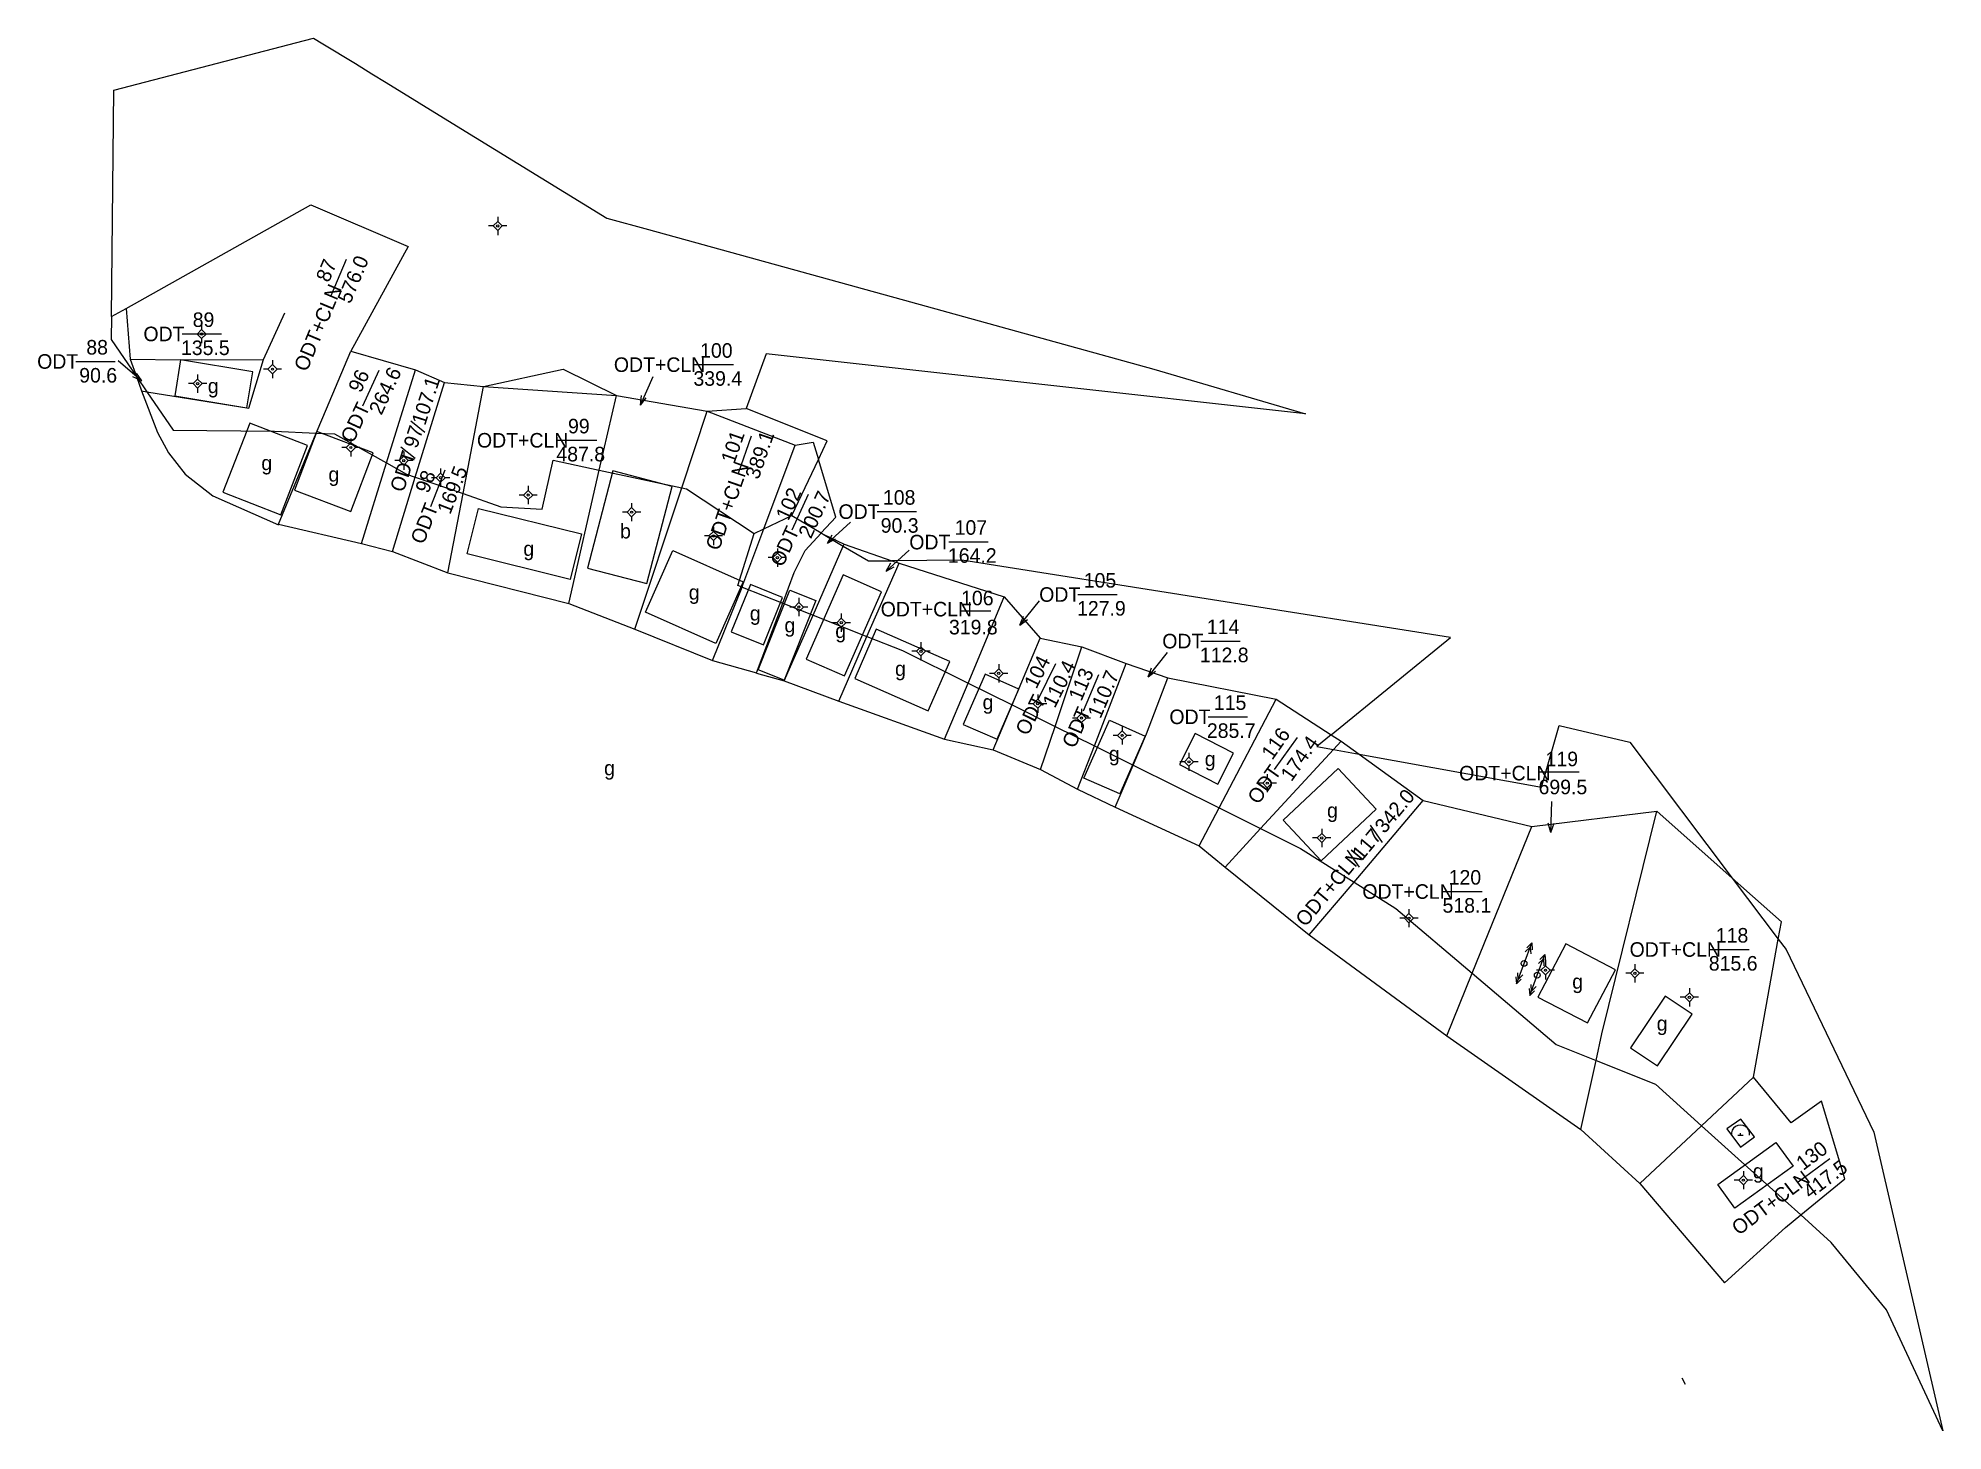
# Model space of a CAD drawing. Extents: x 551084 to 554510, y 1838080 to 1840221.
# Drawn here: x 551725.9 to 551987.6, y 1838080.1 to 1838271.5 of the extents above; entities that cross this region are included whole.
import ezdxf

# ---------------------------------------------------------------- set-up
doc = ezdxf.new("R2010")
doc.units = 0
for name, color, linetype in [('Level 10', 7, 'Continuous'), ('Level 11', 7, 'Continuous'), ('Level 12', 7, 'Continuous'), ('Level 13', 7, 'Continuous'), ('Level 14', 7, 'Continuous'), ('Level 16', 7, 'Continuous'), ('Level 18', 7, 'Continuous'), ('Level 19', 7, 'Continuous'), ('Level 2', 7, 'Continuous'), ('Level 23', 7, 'Continuous'), ('Level 24', 7, 'Continuous'), ('Level 31', 7, 'Continuous'), ('Level 4', 7, 'Continuous'), ('Level 40', 7, 'Continuous'), ('Level 61', 7, 'Continuous')]:
    doc.layers.add(name, color=color, linetype=linetype)

msp = doc.modelspace()

# ---------------------------------------------------------------- texts
at = {"layer": 'Level 12'}
msp.add_text('g', height=2, dxfattribs=at).set_placement((551803.63, 1838170.18))
at = {"layer": 'Level 13'}
for s, height, rotation, p in [('87', 1.99998, 67.227469, (551765.8, 1838237.78)), ('96', 1.99998, 65.201906, (551770.2, 1838222.61)), ('97', 1.99998, 71.934375, (551777.92, 1838214.98)), ('101', 1.99998, 70.750558, (551821.51, 1838212.87)), ('98', 1.99998, 68.66165, (551779.47, 1838208.8)), ('102', 1.99002, 65.300242, (551828.94, 1838205.05)), ('104', 1.99998, 63.591656, (551863.03, 1838181.95)), ('113', 1.99998, 66.975697, (551869.2, 1838180.25)), ('116', 1.99998, 54.812714, (551895.43, 1838172.17)), ('117', 1.99998, 50.260428, (551907.75, 1838158.34)), ('130', 1.99002, 36.931544, (551968.38, 1838115.81))]:
    msp.add_text(s, height=height, rotation=rotation, dxfattribs=at).set_placement(p)
for s, p in [('89', (551747.1, 1838231.78)), ('88', (551732.48, 1838227.99)), ('100', (551816.82, 1838227.55)), ('99', (551798.67, 1838217.16)), ('108', (551841.94, 1838207.36)), ('107', (551851.79, 1838203.23)), ('106', (551852.68, 1838193.54)), ('105', (551869.53, 1838195.97)), ('114', (551886.45, 1838189.58)), ('115', (551887.41, 1838179.17)), ('119', (551932.99, 1838171.43)), ('120', (551919.67, 1838155.16)), ('118', (551956.38, 1838147.2))]:
    msp.add_text(s, height=1.99998, dxfattribs=at).set_placement(p)
at = {"layer": 'Level 16'}
for s, p in [('g', (551749.18, 1838222.68)), ('g', (551756.53, 1838212.1)), ('g', (551765.75, 1838210.53)), ('b', (551805.82, 1838202.72)), ('g', (551792.53, 1838200.32)), ('g', (551815.26, 1838194.32)), ('g', (551823.65, 1838191.44)), ('g', (551828.41, 1838189.82)), ('g', (551835.39, 1838189.03)), ('g', (551843.6, 1838183.83)), ('g', (551855.63, 1838179.23)), ('g', (551872.98, 1838172.14)), ('g', (551886.16, 1838171.44)), ('g', (551902.96, 1838164.36)), ('g', (551936.65, 1838140.85)), ('g', (551948.26, 1838135.09)), ('g', (551961.47, 1838114.8))]:
    msp.add_text(s, height=2, dxfattribs=at).set_placement(p)
at = {"layer": 'Level 2'}
for s, height, rotation, p in [('ODT+CLN', 1.99998, 67.227469, (551762.78, 1838225.52)), ('ODT', 1.99998, 65.201906, (551769.15, 1838215.68)), ('ODT', 1.99998, 71.934375, (551776.06, 1838208.96)), ('ODT+CLN', 1.99998, 70.750558, (551819.41, 1838200.94)), ('ODT', 1.99998, 68.66165, (551778.83, 1838201.8)), ('ODT', 1.99002, 65.300242, (551828.17, 1838198.68)), ('ODT', 1.99998, 63.591656, (551861.84, 1838175.51)), ('ODT', 1.99998, 66.975697, (551868.32, 1838173.78)), ('ODT', 1.99998, 54.812714, (551893.52, 1838166.06)), ('ODT+CLN', 1.99998, 50.260428, (551899.99, 1838149.25)), ('ODT+CLN', 1.99002, 36.931544, (551959.52, 1838106.9))]:
    msp.add_text(s, height=height, rotation=rotation, dxfattribs=at).set_placement(p)
for s, p in [('ODT', (551740.33, 1838229.82)), ('ODT', (551725.73, 1838226.04)), ('ODT+CLN', (551804.97, 1838225.6)), ('ODT+CLN', (551786.16, 1838215.21)), ('ODT', (551835.83, 1838205.41)), ('ODT', (551845.56, 1838201.22)), ('ODT', (551863.41, 1838194.02)), ('ODT+CLN', (551841.63, 1838192.01)), ('ODT', (551880.32, 1838187.62)), ('ODT', (551881.3, 1838177.22)), ('ODT+CLN', (551921.11, 1838169.48)), ('ODT+CLN', (551907.81, 1838153.21)), ('ODT+CLN', (551944.53, 1838145.25))]:
    msp.add_text(s, height=1.99998, dxfattribs=at).set_placement(p)
at = {"layer": 'Level 4'}
for s, height, rotation, p in [('576.0', 1.99998, 67.227469, (551768.75, 1838234.85)), ('264.6', 1.99998, 65.201906, (551773.04, 1838219.56)), ('107.1', 1.99998, 71.934375, (551779.03, 1838218.15)), ('389.1', 1.99998, 70.750558, (551824.84, 1838210.72)), ('169.5', 1.99998, 68.66165, (551782.48, 1838205.92)), ('200.7', 1.99002, 65.300242, (551832.04, 1838202.57)), ('110.4', 1.99998, 63.591656, (551865.56, 1838179.31)), ('110.7', 1.99998, 66.975697, (551871.83, 1838177.86)), ('174.4', 1.99998, 54.812714, (551898.07, 1838169.21)), ('342.0', 1.99998, 50.260428, (551910.87, 1838162.07)), ('417.5', 1.99002, 36.931544, (551969.34, 1838111.91))]:
    msp.add_text(s, height=height, rotation=rotation, dxfattribs=at).set_placement(p)
for s, p in [('135.5', (551745.49, 1838227.92)), ('90.6', (551731.51, 1838224.14)), ('339.4', (551815.9, 1838223.7)), ('487.8', (551797.07, 1838213.31)), ('90.3', (551841.63, 1838203.51)), ('164.2', (551850.87, 1838199.38)), ('127.9', (551868.61, 1838192.12)), ('319.8', (551851.01, 1838189.54)), ('112.8', (551885.49, 1838185.72)), ('285.7', (551886.45, 1838175.32)), ('699.5', (551932.02, 1838167.58)), ('518.1', (551918.83, 1838151.31)), ('815.6', (551955.42, 1838143.35))]:
    msp.add_text(s, height=1.99998, dxfattribs=at).set_placement(p)

# ---------------------------------------------------------------- blocks, each defined once
blk = doc.blocks.new('CDCT1')
at = {"layer": 'Level 4'}
for p, q in [((-30, 0), (0, 0)), ((0, 0), (30, 0))]:
    blk.add_line(p, q, dxfattribs=at)
for points in [[(-21.3, 4), (-30, 0), (-21.4, -4)], [(-15.3, 4), (-24, 0), (-15.4, -4)], [(15.4, 4), (24, 0), (15.3, -4)], [(21.4, 4), (30, 0), (21.3, -3.9)]]:
    blk.add_lwpolyline(points, dxfattribs=at)
blk.add_circle((0, 0), 4, dxfattribs=at)
blk = doc.blocks.new('K30')
at = {"layer": 'Level 24'}
for p, q in [((-0.01, -0.01), (-0.01, 0.29)), ((-0.38, -0.01), (0.38, -0.01))]:
    blk.add_line(p, q, dxfattribs=at)
blk.add_arc((0, 0.14), 1.26, 353.5206, 186.4794, dxfattribs=at)

# ---------------------------------------------------------------- linework, layer by layer
at = {"layer": 'Level 10'}
for p, q in [((551756.81, 1838227.29), (551759.78, 1838233.73)), ((551773.7257, 1838213.096), (551777.72, 1838225.91)), ((551740.06, 1838223), (551740.7998, 1838222.8817)), ((551777.6763, 1838211.1535), (551781.68, 1838224.15)), ((551784.2501, 1838208.8838), (551787.06, 1838223.6)), ((551787.06, 1838223.6), (551805.31, 1838222.38)), ((551802.9622, 1838212.1249), (551805.31, 1838222.38)), ((551814.3022, 1838209.6803), (551817.79, 1838220.2)), ((551817.79, 1838220.2), (551829.88, 1838215.56)), ((551758.9029, 1838204.6893), (551764.0808, 1838217.1927)), ((551825.5776, 1838204.0448), (551829.88, 1838215.56)), ((551770.27, 1838202.01), (551773.7257, 1838213.096)), ((551798.76, 1838193.77), (551802.9622, 1838212.1249)), ((551774.53, 1838200.94), (551777.6763, 1838211.1535)), ((551782.17, 1838197.99), (551784.2501, 1838208.8838)), ((551807.87, 1838190.28), (551814.3022, 1838209.6803)), ((551758.87, 1838204.61), (551758.9029, 1838204.6893)), ((551833.43, 1838203.45), (551833.4504, 1838203.4723)), ((551833.43, 1838203.45), (551833.7471, 1838203.2969)), ((551832.3312, 1838192.1908), (551836.4921, 1838201.6742)), ((551833.7471, 1838203.2969), (551836.6, 1838201.92)), ((551836.4921, 1838201.6742), (551836.6, 1838201.92)), ((551836.6, 1838201.92), (551843.184, 1838199.6527)), ((551839.7487, 1838189.2592), (551844.15, 1838199.32)), ((551843.184, 1838199.6527), (551844.15, 1838199.32)), ((551844.15, 1838199.32), (551858.59, 1838194.72)), ((551818.52, 1838185.94), (551822.5794, 1838196.045)), ((551824.5777, 1838184.2406), (551828.1629, 1838193.8382)), ((551853.6296, 1838182.8549), (551858.59, 1838194.72)), ((551858.59, 1838194.72), (551863.55, 1838189.04)), ((551828.36, 1838183.14), (551832.3312, 1838192.1908)), ((551835.86, 1838180.37), (551839.7487, 1838189.2592)), ((551859.6799, 1838179.8463), (551863.55, 1838189.04)), ((551863.55, 1838189.04), (551869.28, 1838187.82)), ((551865.5905, 1838176.9072), (551869.28, 1838187.82)), ((551869.28, 1838187.82), (551875.37, 1838185.54)), ((551870.9898, 1838174.2224), (551875.37, 1838185.54)), ((551875.37, 1838185.54), (551881.1, 1838183.59)), ((551824.57, 1838184.22), (551824.5777, 1838184.2406)), ((551850.4, 1838175.13), (551853.6296, 1838182.8549)), ((551881.1, 1838183.59), (551895.98, 1838180.62)), ((551857.08, 1838173.67), (551859.6799, 1838179.8463)), ((551888.1335, 1838165.6976), (551895.98, 1838180.62)), ((551895.98, 1838180.62), (551903.5288, 1838175.7623)), ((551863.59, 1838170.99), (551865.5905, 1838176.9072)), ((551903.5288, 1838175.7623), (551904.9, 1838174.88)), ((551903.84, 1838173.7281), (551904.9, 1838174.88)), ((551904.9, 1838174.88), (551907.376, 1838173.0873)), ((551868.69, 1838168.28), (551870.9898, 1838174.2224)), ((551893.8388, 1838162.8606), (551903.84, 1838173.7281)), ((551907.376, 1838173.0873), (551916.17, 1838166.72)), ((551873.85, 1838165.79), (551876.3198, 1838171.572)), ((551906.6675, 1838155.5113), (551916.17, 1838166.72)), ((551916.17, 1838166.72), (551931.08, 1838163.15)), ((551885.39, 1838160.48), (551888.1335, 1838165.6976)), ((551931.08, 1838163.15), (551948.28, 1838165.26)), ((551948.28, 1838165.26), (551958.6221, 1838156.0671)), ((551888.97, 1838157.57), (551893.8388, 1838162.8606)), ((551922.9007, 1838142.9927), (551931.08, 1838163.15)), ((551900.52, 1838148.26), (551906.6675, 1838155.5113)), ((551961.55, 1838128.69), (551964.9521, 1838147.6726)), ((551919.41, 1838134.39), (551922.9007, 1838142.9927)), ((551937.84, 1838121.53), (551939.918, 1838131.0108)), ((551954.4228, 1838122.0325), (551961.55, 1838128.69)), ((551945.92, 1838114.09), (551954.4228, 1838122.0325))]:
    msp.add_line(p, q, dxfattribs=at)
for points in [[(551738.53, 1838227.36), (551745.44, 1838227.27), (551756.81, 1838227.29)], [(551740.7998, 1838222.8817), (551754.82, 1838220.64), (551756.81, 1838227.29)], [(551764.0808, 1838217.1927), (551764.97, 1838219.34), (551768.83, 1838228.44)], [(551829.88, 1838215.56), (551832.36, 1838215.94), (551833.0732, 1838213.5673)], [(551833.4504, 1838203.4723), (551835.45, 1838205.66), (551833.0732, 1838213.5673)], [(551822.5794, 1838196.045), (551822.71, 1838196.37), (551825.5776, 1838204.0448)], [(551828.1629, 1838193.8382), (551829.74, 1838198.06), (551831.27, 1838201.07), (551833.43, 1838203.45)], [(551876.3198, 1838171.572), (551878.16, 1838175.88), (551881.1, 1838183.59)], [(551939.918, 1838131.0108), (551940.72, 1838134.67), (551948.28, 1838165.26)], [(551964.9521, 1838147.6726), (551965.38, 1838150.06), (551958.6221, 1838156.0671)], [(551968.0395, 1838109.7775), (551974.11, 1838114.72), (551970.9, 1838125.4), (551966.74, 1838122.43), (551961.55, 1838128.69)], [(551957.58, 1838100.44), (551965.93, 1838108.06), (551968.0395, 1838109.7775)]]:
    msp.add_lwpolyline(points, dxfattribs=at)
at = {"layer": 'Level 11'}
for p, q in [((551788.385, 1838245.66), (551787.76, 1838245.66)), ((551789.01, 1838246.285), (551788.385, 1838245.66)), ((551788.385, 1838245.66), (551789.01, 1838245.035)), ((551789.01, 1838246.91), (551789.01, 1838246.285)), ((551789.635, 1838245.66), (551789.01, 1838246.285)), ((551789.01, 1838245.035), (551789.635, 1838245.66)), ((551790.26, 1838245.66), (551789.635, 1838245.66)), ((551789.01, 1838245.035), (551789.01, 1838244.41)), ((551758.07, 1838227.23), (551758.07, 1838226.605)), ((551757.445, 1838225.98), (551756.82, 1838225.98)), ((551758.07, 1838226.605), (551757.445, 1838225.98)), ((551757.445, 1838225.98), (551758.07, 1838225.355)), ((551758.695, 1838225.98), (551758.07, 1838226.605)), ((551758.07, 1838225.355), (551758.695, 1838225.98)), ((551758.07, 1838225.355), (551758.07, 1838224.73)), ((551759.32, 1838225.98), (551758.695, 1838225.98)), ((551945.26, 1838143.605), (551944.635, 1838142.98)), ((551945.26, 1838144.23), (551945.26, 1838143.605)), ((551945.885, 1838142.98), (551945.26, 1838143.605)), ((551944.635, 1838142.98), (551944.01, 1838142.98)), ((551944.635, 1838142.98), (551945.26, 1838142.355)), ((551945.26, 1838142.355), (551945.885, 1838142.98)), ((551945.26, 1838142.355), (551945.26, 1838141.73)), ((551946.51, 1838142.98), (551945.885, 1838142.98))]:
    msp.add_line(p, q, dxfattribs=at)
for centre in [(551789.0097, 1838245.66), (551758.0697, 1838225.98), (551945.2597, 1838142.98)]:
    msp.add_circle(centre, 0.15, dxfattribs=at)
at = {"layer": 'Level 13'}
for p, q in [((551766.13, 1838236.1), (551768.22, 1838241.08)), ((551745.64, 1838230.82), (551751.04, 1838230.82)), ((551731.04, 1838227.04), (551736.44, 1838227.04)), ((551736.86, 1838227.16), (551740.13, 1838224.4)), ((551740.13, 1838224.4), (551738.89, 1838224.91)), ((551740.13, 1838224.4), (551739.39, 1838225.44)), ((551770.47, 1838220.92), (551772.74, 1838225.82)), ((551808.63, 1838221.05), (551810.36, 1838224.97)), ((551816.02, 1838226.6), (551821.42, 1838226.6)), ((551808.63, 1838221.05), (551808.77, 1838222.38)), ((551808.63, 1838221.05), (551809.42, 1838222.05)), ((551779.01, 1838217.26), (551777.07, 1838218.83)), ((551822.11, 1838211.71), (551823.89, 1838216.81)), ((551777.65, 1838213.7), (551775.71, 1838215.27)), ((551797.21, 1838216.21), (551802.61, 1838216.21)), ((551779.83, 1838207.11), (551781.8, 1838212.14)), ((551829.47, 1838203.91), (551831.72, 1838208.81)), ((551841.14, 1838206.41), (551846.54, 1838206.41)), ((551834.31, 1838202.08), (551837.46, 1838204.98)), ((551834.31, 1838202.08), (551834.97, 1838203.24)), ((551834.31, 1838202.08), (551835.43, 1838202.68)), ((551842.38, 1838198.23), (551845.53, 1838201.13)), ((551851.01, 1838202.28), (551856.41, 1838202.28)), ((551842.38, 1838198.23), (551843.03, 1838199.39)), ((551842.38, 1838198.23), (551843.5, 1838198.83)), ((551860.77, 1838190.82), (551863.45, 1838194.16)), ((551868.73, 1838195.02), (551874.13, 1838195.02)), ((551852.69, 1838192.79), (551856.75, 1838192.79)), ((551860.77, 1838190.82), (551861.25, 1838192.06)), ((551860.77, 1838190.82), (551861.79, 1838191.58)), ((551885.63, 1838188.62), (551891.03, 1838188.62)), ((551863.31, 1838180.71), (551865.71, 1838185.55)), ((551878.36, 1838183.7), (551881.04, 1838187.04)), ((551869.48, 1838179.06), (551871.59, 1838184.03)), ((551878.36, 1838183.7), (551878.83, 1838184.95)), ((551878.36, 1838183.7), (551879.38, 1838184.47)), ((551886.61, 1838178.22), (551892.01, 1838178.22)), ((551895.76, 1838170.98), (551898.88, 1838175.39)), ((551932.18, 1838170.64), (551937.58, 1838170.64)), ((551933.7, 1838162.32), (551933.84, 1838166.6)), ((551910.57, 1838160.96), (551908.94, 1838163.33)), ((551933.7, 1838162.32), (551933.33, 1838163.6)), ((551933.7, 1838162.32), (551934.16, 1838163.59)), ((551907.41, 1838157.54), (551905.78, 1838159.91)), ((551918.87, 1838154.21), (551924.27, 1838154.21)), ((551955.58, 1838146.25), (551960.98, 1838146.25)), ((551967.71, 1838114.31), (551972.03, 1838117.55))]:
    msp.add_line(p, q, dxfattribs=at)
at = {"layer": 'Level 14'}
for points in [[(551744.63, 1838222.3), (551754.55, 1838220.68), (551755.35, 1838225.63), (551745.43, 1838227.24)], [(551754.93, 1838218.55), (551751.26, 1838209.06), (551759.21, 1838205.98), (551762.88, 1838215.47)], [(551761.09, 1838209.34), (551768.83, 1838206.41), (551771.88, 1838214.48), (551764.14, 1838217.41)], [(551804.81, 1838212.01), (551801.33, 1838198.66), (551809.52, 1838196.53), (551813, 1838209.88)], [(551800.5, 1838203.34), (551798.95, 1838197.1), (551784.8, 1838200.6), (551786.35, 1838206.84)], [(551822.72, 1838196.77), (551818.97, 1838188.3), (551809.3, 1838192.58), (551813.05, 1838201.05)], [(551823.73, 1838196.41), (551821.1, 1838189.88), (551825.51, 1838188.1), (551828.14, 1838194.63)], [(551832.74, 1838194.18), (551828.39, 1838183.23), (551824.81, 1838184.65), (551829.16, 1838195.6)], [(551836.47, 1838197.73), (551831.4, 1838186.15), (551836.68, 1838183.84), (551841.75, 1838195.41)], [(551838.06, 1838183.49), (551848.15, 1838179.06), (551851.12, 1838185.83), (551841.03, 1838190.26)], [(551855.97, 1838184.06), (551852.96, 1838177.18), (551857.62, 1838175.14), (551860.63, 1838182.02)], [(551877.97, 1838175.58), (551874.48, 1838167.64), (551869.56, 1838169.8), (551873.05, 1838177.74)], [(551884.82, 1838175.91), (551882.67, 1838171.65), (551887.97, 1838168.98), (551890.12, 1838173.24)], [(551904.48, 1838171.11), (551896.91, 1838164.01), (551902.14, 1838158.44), (551909.71, 1838165.54)], [(551931.93, 1838139.72), (551938.76, 1838136.16), (551942.58, 1838143.47), (551935.75, 1838147.03)], [(551944.64, 1838132.76), (551948.35, 1838130.27), (551953.13, 1838137.37), (551949.41, 1838139.86)], [(551957.88, 1838121.59), (551959.78, 1838119.08), (551961.7, 1838120.49), (551959.8, 1838122.93)], [(551959.01, 1838110.69), (551956.64, 1838113.96), (551964.62, 1838119.75), (551966.99, 1838116.48)]]:
    msp.add_lwpolyline(points, close=True, dxfattribs=at)
at = {"layer": 'Level 19'}
for p, q in [((551735.9433, 1838233.2101), (551737.94, 1838234.33)), ((551768.83, 1838228.44), (551777.72, 1838225.91)), ((551739.3649, 1838224.9809), (551740.7998, 1838222.8817)), ((551777.72, 1838225.91), (551781.68, 1838224.15)), ((551781.68, 1838224.15), (551787.06, 1838223.6)), ((551817.79, 1838220.2), (551823.15, 1838220.585)), ((551802.9622, 1838212.1249), (551814.3022, 1838209.6803)), ((551829.42, 1838205.855), (551833.0732, 1838213.5673)), ((551777.6763, 1838211.1535), (551784.2501, 1838208.8838)), ((551824.23, 1838203.41), (551825.5776, 1838204.0448)), ((551825.5776, 1838204.0448), (551829.42, 1838205.855)), ((551829.42, 1838205.855), (551833.4504, 1838203.4723)), ((551833.4504, 1838203.4723), (551833.7471, 1838203.2969)), ((551833.7471, 1838203.2969), (551836.4921, 1838201.6742)), ((551822.5794, 1838196.045), (551828.1629, 1838193.8382)), ((551828.1629, 1838193.8382), (551832.3312, 1838192.1908)), ((551832.3312, 1838192.1908), (551839.7487, 1838189.2592)), ((551853.6296, 1838182.8549), (551859.6799, 1838179.8463)), ((551859.6799, 1838179.8463), (551865.5905, 1838176.9072)), ((551865.5905, 1838176.9072), (551870.9898, 1838174.2224)), ((551870.9898, 1838174.2224), (551876.3198, 1838171.572)), ((551903.84, 1838173.7281), (551907.376, 1838173.0873)), ((551876.3198, 1838171.572), (551888.1335, 1838165.6976)), ((551888.1335, 1838165.6976), (551893.8388, 1838162.8606)), ((551958.6221, 1838156.0671), (551964.9521, 1838147.6726))]:
    msp.add_line(p, q, dxfattribs=at)
for points in [[(551735.9433, 1838233.2101), (551736.27, 1838264.31), (551762.46, 1838271.15), (551763.72, 1838271.465), (551764.98, 1838270.685), (551769.45, 1838267.955), (551771.7, 1838266.575), (551773.68, 1838265.345), (551782.74, 1838259.795), (551803.98, 1838246.745), (551809.71, 1838245.155), (551845.71, 1838235.21), (551879.16, 1838225.97), (551900.01, 1838219.85), (551825.88, 1838228.1), (551823.15, 1838220.585)], [(551737.94, 1838234.33), (551763.31, 1838248.56), (551776.69, 1838242.85), (551768.83, 1838228.44)], [(551735.9433, 1838233.2101), (551735.91, 1838230.035), (551739.3649, 1838224.9809)], [(551787.06, 1838223.6), (551797.983, 1838225.9696), (551805.31, 1838222.38)], [(551740.7998, 1838222.8817), (551744.4, 1838217.615), (551758.32, 1838217.465), (551764.0808, 1838217.1927)], [(551805.31, 1838222.38), (551817.8, 1838220.22), (551817.79, 1838220.2)], [(551833.0732, 1838213.5673), (551834.28, 1838216.115), (551823.15, 1838220.585)], [(551764.0808, 1838217.1927), (551766.57, 1838217.075), (551773.7257, 1838213.096)], [(551773.7257, 1838213.096), (551776.47, 1838211.57), (551777.6763, 1838211.1535)], [(551784.2501, 1838208.8838), (551789.46, 1838207.085), (551795.1, 1838206.725), (551796.63, 1838213.49), (551802.9622, 1838212.1249)], [(551814.3022, 1838209.6803), (551814.93, 1838209.545), (551824.23, 1838203.41)], [(551822.5794, 1838196.045), (551822.01, 1838196.27), (551824.23, 1838203.41)], [(551836.4921, 1838201.6742), (551839.95, 1838199.63), (551843.184, 1838199.6527)], [(551903.5288, 1838175.7623), (551919.93, 1838189.1), (551852.79, 1838199.72), (551843.184, 1838199.6527)], [(551839.7487, 1838189.2592), (551844.63, 1838187.33), (551853.6296, 1838182.8549)], [(551903.5288, 1838175.7623), (551901.54, 1838174.145), (551903.84, 1838173.7281)], [(551907.376, 1838173.0873), (551932.41, 1838168.55), (551934.84, 1838177.01), (551944.56, 1838174.715), (551958.6221, 1838156.0671)], [(551893.8388, 1838162.8606), (551899.32, 1838160.135), (551906.6675, 1838155.5113)], [(551906.6675, 1838155.5113), (551912.43, 1838151.885), (551922.9007, 1838142.9927)], [(551964.9521, 1838147.6726), (551966.04, 1838146.23), (551978.1, 1838121.15), (551987.58, 1838080.11), (551979.81, 1838096.73), (551972.22, 1838106.015), (551968.0395, 1838109.7775)], [(551922.9007, 1838142.9927), (551934.42, 1838133.21), (551939.918, 1838131.0108)], [(551939.918, 1838131.0108), (551948.07, 1838127.75), (551954.4228, 1838122.0325)], [(551954.4228, 1838122.0325), (551959.47, 1838117.49), (551968.0395, 1838109.7775)]]:
    msp.add_lwpolyline(points, dxfattribs=at)
at = {"layer": 'Level 23'}
for p, q in [((551737.94, 1838234.33), (551738.53, 1838227.36)), ((551738.53, 1838227.36), (551739.3649, 1838224.9809)), ((551739.3649, 1838224.9809), (551740.06, 1838223)), ((551758.9029, 1838204.6893), (551770.27, 1838202.01)), ((551770.27, 1838202.01), (551774.53, 1838200.94)), ((551774.53, 1838200.94), (551782.17, 1838197.99)), ((551782.17, 1838197.99), (551798.76, 1838193.77)), ((551798.76, 1838193.77), (551807.87, 1838190.28)), ((551807.87, 1838190.28), (551818.52, 1838185.94)), ((551818.52, 1838185.94), (551824.5777, 1838184.2406)), ((551824.57, 1838184.22), (551828.36, 1838183.14)), ((551828.36, 1838183.14), (551835.86, 1838180.37)), ((551835.86, 1838180.37), (551850.4, 1838175.13)), ((551850.4, 1838175.13), (551857.08, 1838173.67)), ((551857.08, 1838173.67), (551863.59, 1838170.99)), ((551863.59, 1838170.99), (551868.69, 1838168.28)), ((551868.69, 1838168.28), (551873.85, 1838165.79)), ((551873.85, 1838165.79), (551885.39, 1838160.48)), ((551885.39, 1838160.48), (551888.97, 1838157.57)), ((551888.97, 1838157.57), (551900.52, 1838148.26)), ((551900.52, 1838148.26), (551919.41, 1838134.39)), ((551919.41, 1838134.39), (551937.84, 1838121.53)), ((551937.84, 1838121.53), (551945.92, 1838114.09)), ((551945.92, 1838114.09), (551957.58, 1838100.44))]:
    msp.add_line(p, q, dxfattribs=at)
at = {"layer": 'Level 31'}
msp.add_lwpolyline([(551740.06, 1838223), (551742.25, 1838217.26), (551743.77, 1838214.48), (551746.06, 1838211.57), (551749.86, 1838208.59), (551758.87, 1838204.61)], dxfattribs=at)
at = {"layer": 'Level 40'}
for p, q in [((551747.705, 1838230.8), (551747.08, 1838230.8)), ((551748.33, 1838231.425), (551747.705, 1838230.8)), ((551747.705, 1838230.8), (551748.33, 1838230.175)), ((551748.33, 1838232.05), (551748.33, 1838231.425)), ((551748.955, 1838230.8), (551748.33, 1838231.425)), ((551748.33, 1838230.175), (551748.955, 1838230.8)), ((551748.33, 1838230.175), (551748.33, 1838229.55)), ((551749.58, 1838230.8), (551748.955, 1838230.8)), ((551747.77, 1838224.625), (551747.145, 1838224)), ((551747.77, 1838225.25), (551747.77, 1838224.625)), ((551748.395, 1838224), (551747.77, 1838224.625)), ((551747.145, 1838224), (551746.52, 1838224)), ((551747.145, 1838224), (551747.77, 1838223.375)), ((551747.77, 1838223.375), (551748.395, 1838224)), ((551747.77, 1838223.375), (551747.77, 1838222.75)), ((551749.02, 1838224), (551748.395, 1838224)), ((551768.83, 1838216.47), (551768.83, 1838215.845)), ((551768.205, 1838215.22), (551767.58, 1838215.22)), ((551768.83, 1838215.845), (551768.205, 1838215.22)), ((551768.205, 1838215.22), (551768.83, 1838214.595)), ((551769.455, 1838215.22), (551768.83, 1838215.845)), ((551768.83, 1838214.595), (551769.455, 1838215.22)), ((551768.83, 1838214.595), (551768.83, 1838213.97)), ((551770.08, 1838215.22), (551769.455, 1838215.22)), ((551776.1, 1838214.045), (551775.475, 1838213.42)), ((551776.1, 1838214.67), (551776.1, 1838214.045)), ((551776.725, 1838213.42), (551776.1, 1838214.045)), ((551775.475, 1838213.42), (551774.85, 1838213.42)), ((551775.475, 1838213.42), (551776.1, 1838212.795)), ((551776.1, 1838212.795), (551776.725, 1838213.42)), ((551776.1, 1838212.795), (551776.1, 1838212.17)), ((551777.35, 1838213.42), (551776.725, 1838213.42)), ((551781.16, 1838211.695), (551780.535, 1838211.07)), ((551781.16, 1838212.32), (551781.16, 1838211.695)), ((551781.785, 1838211.07), (551781.16, 1838211.695)), ((551780.535, 1838211.07), (551779.91, 1838211.07)), ((551780.535, 1838211.07), (551781.16, 1838210.445)), ((551781.16, 1838210.445), (551781.785, 1838211.07)), ((551781.16, 1838210.445), (551781.16, 1838209.82)), ((551782.41, 1838211.07), (551781.785, 1838211.07)), ((551792.565, 1838208.68), (551791.94, 1838208.68)), ((551793.19, 1838209.305), (551792.565, 1838208.68)), ((551792.565, 1838208.68), (551793.19, 1838208.055)), ((551793.19, 1838209.93), (551793.19, 1838209.305)), ((551793.815, 1838208.68), (551793.19, 1838209.305)), ((551793.19, 1838208.055), (551793.815, 1838208.68)), ((551794.44, 1838208.68), (551793.815, 1838208.68)), ((551793.19, 1838208.055), (551793.19, 1838207.43)), ((551806.785, 1838206.33), (551806.16, 1838206.33)), ((551807.41, 1838206.955), (551806.785, 1838206.33)), ((551806.785, 1838206.33), (551807.41, 1838205.705)), ((551807.41, 1838207.58), (551807.41, 1838206.955)), ((551808.035, 1838206.33), (551807.41, 1838206.955)), ((551807.41, 1838205.705), (551808.035, 1838206.33)), ((551808.66, 1838206.33), (551808.035, 1838206.33)), ((551807.41, 1838205.705), (551807.41, 1838205.08)), ((551818.66, 1838203.695), (551818.035, 1838203.07)), ((551818.66, 1838204.32), (551818.66, 1838203.695)), ((551819.285, 1838203.07), (551818.66, 1838203.695)), ((551818.035, 1838203.07), (551817.41, 1838203.07)), ((551818.035, 1838203.07), (551818.66, 1838202.445)), ((551818.66, 1838202.445), (551819.285, 1838203.07)), ((551818.66, 1838202.445), (551818.66, 1838201.82)), ((551819.91, 1838203.07), (551819.285, 1838203.07)), ((551827.44, 1838201.34), (551827.44, 1838200.715)), ((551826.815, 1838200.09), (551826.19, 1838200.09)), ((551827.44, 1838200.715), (551826.815, 1838200.09)), ((551826.815, 1838200.09), (551827.44, 1838199.465)), ((551828.065, 1838200.09), (551827.44, 1838200.715)), ((551827.44, 1838199.465), (551828.065, 1838200.09)), ((551827.44, 1838199.465), (551827.44, 1838198.84)), ((551828.69, 1838200.09), (551828.065, 1838200.09)), ((551829.765, 1838193.3), (551829.14, 1838193.3)), ((551830.39, 1838193.925), (551829.765, 1838193.3)), ((551829.765, 1838193.3), (551830.39, 1838192.675)), ((551830.39, 1838194.55), (551830.39, 1838193.925)), ((551831.015, 1838193.3), (551830.39, 1838193.925)), ((551830.39, 1838192.675), (551831.015, 1838193.3)), ((551831.64, 1838193.3), (551831.015, 1838193.3)), ((551830.39, 1838192.675), (551830.39, 1838192.05)), ((551835.595, 1838191.14), (551834.97, 1838191.14)), ((551836.22, 1838191.765), (551835.595, 1838191.14)), ((551835.595, 1838191.14), (551836.22, 1838190.515)), ((551836.22, 1838192.39), (551836.22, 1838191.765)), ((551836.845, 1838191.14), (551836.22, 1838191.765)), ((551836.22, 1838190.515), (551836.845, 1838191.14)), ((551836.22, 1838190.515), (551836.22, 1838189.89)), ((551837.47, 1838191.14), (551836.845, 1838191.14)), ((551847.16, 1838187.845), (551846.535, 1838187.22)), ((551847.16, 1838188.47), (551847.16, 1838187.845)), ((551847.785, 1838187.22), (551847.16, 1838187.845)), ((551846.535, 1838187.22), (551845.91, 1838187.22)), ((551846.535, 1838187.22), (551847.16, 1838186.595)), ((551847.16, 1838186.595), (551847.785, 1838187.22)), ((551847.16, 1838186.595), (551847.16, 1838185.97)), ((551848.41, 1838187.22), (551847.785, 1838187.22)), ((551857.85, 1838185.44), (551857.85, 1838184.815)), ((551857.225, 1838184.19), (551856.6, 1838184.19)), ((551857.85, 1838184.815), (551857.225, 1838184.19)), ((551857.225, 1838184.19), (551857.85, 1838183.565)), ((551858.475, 1838184.19), (551857.85, 1838184.815)), ((551857.85, 1838183.565), (551858.475, 1838184.19)), ((551857.85, 1838183.565), (551857.85, 1838182.94)), ((551859.1, 1838184.19), (551858.475, 1838184.19)), ((551862.575, 1838180.02), (551861.95, 1838180.02)), ((551863.2, 1838180.645), (551862.575, 1838180.02)), ((551862.575, 1838180.02), (551863.2, 1838179.395)), ((551863.2, 1838181.27), (551863.2, 1838180.645)), ((551863.825, 1838180.02), (551863.2, 1838180.645)), ((551863.2, 1838179.395), (551863.825, 1838180.02)), ((551864.45, 1838180.02), (551863.825, 1838180.02)), ((551863.2, 1838179.395), (551863.2, 1838178.77)), ((551868.595, 1838178.05), (551867.97, 1838178.05)), ((551869.22, 1838178.675), (551868.595, 1838178.05)), ((551868.595, 1838178.05), (551869.22, 1838177.425)), ((551869.22, 1838179.3), (551869.22, 1838178.675)), ((551869.845, 1838178.05), (551869.22, 1838178.675)), ((551869.22, 1838177.425), (551869.845, 1838178.05)), ((551869.22, 1838177.425), (551869.22, 1838176.8)), ((551870.47, 1838178.05), (551869.845, 1838178.05)), ((551874.185, 1838175.66), (551873.56, 1838175.66)), ((551874.81, 1838176.285), (551874.185, 1838175.66)), ((551874.185, 1838175.66), (551874.81, 1838175.035)), ((551874.81, 1838176.91), (551874.81, 1838176.285)), ((551875.435, 1838175.66), (551874.81, 1838176.285)), ((551874.81, 1838175.035), (551875.435, 1838175.66)), ((551874.81, 1838175.035), (551874.81, 1838174.41)), ((551876.06, 1838175.66), (551875.435, 1838175.66)), ((551883.365, 1838172.04), (551882.74, 1838172.04)), ((551883.99, 1838172.665), (551883.365, 1838172.04)), ((551883.365, 1838172.04), (551883.99, 1838171.415)), ((551883.99, 1838173.29), (551883.99, 1838172.665)), ((551884.615, 1838172.04), (551883.99, 1838172.665)), ((551883.99, 1838171.415), (551884.615, 1838172.04)), ((551885.24, 1838172.04), (551884.615, 1838172.04)), ((551883.99, 1838171.415), (551883.99, 1838170.79)), ((551894.75, 1838169.725), (551894.125, 1838169.1)), ((551894.75, 1838170.35), (551894.75, 1838169.725)), ((551895.375, 1838169.1), (551894.75, 1838169.725)), ((551894.125, 1838169.1), (551893.5, 1838169.1)), ((551894.125, 1838169.1), (551894.75, 1838168.475)), ((551894.75, 1838168.475), (551895.375, 1838169.1)), ((551894.75, 1838168.475), (551894.75, 1838167.85)), ((551896, 1838169.1), (551895.375, 1838169.1)), ((551901.605, 1838161.57), (551900.98, 1838161.57)), ((551902.23, 1838162.195), (551901.605, 1838161.57)), ((551901.605, 1838161.57), (551902.23, 1838160.945)), ((551902.23, 1838162.82), (551902.23, 1838162.195)), ((551902.855, 1838161.57), (551902.23, 1838162.195)), ((551902.23, 1838160.945), (551902.855, 1838161.57)), ((551903.48, 1838161.57), (551902.855, 1838161.57)), ((551902.23, 1838160.945), (551902.23, 1838160.32)), ((551914.22, 1838151.185), (551913.595, 1838150.56)), ((551914.22, 1838151.81), (551914.22, 1838151.185)), ((551914.845, 1838150.56), (551914.22, 1838151.185)), ((551913.595, 1838150.56), (551912.97, 1838150.56)), ((551913.595, 1838150.56), (551914.22, 1838149.935)), ((551914.22, 1838149.935), (551914.845, 1838150.56)), ((551914.22, 1838149.935), (551914.22, 1838149.31)), ((551915.47, 1838150.56), (551914.845, 1838150.56)), ((551932.345, 1838143.4), (551931.72, 1838143.4)), ((551932.97, 1838144.025), (551932.345, 1838143.4)), ((551932.345, 1838143.4), (551932.97, 1838142.775)), ((551932.97, 1838144.65), (551932.97, 1838144.025)), ((551933.595, 1838143.4), (551932.97, 1838144.025)), ((551932.97, 1838142.775), (551933.595, 1838143.4)), ((551934.22, 1838143.4), (551933.595, 1838143.4)), ((551932.97, 1838142.775), (551932.97, 1838142.15)), ((551952.74, 1838140.93), (551952.74, 1838140.305)), ((551952.115, 1838139.68), (551951.49, 1838139.68)), ((551952.74, 1838140.305), (551952.115, 1838139.68)), ((551952.115, 1838139.68), (551952.74, 1838139.055)), ((551953.365, 1838139.68), (551952.74, 1838140.305)), ((551952.74, 1838139.055), (551953.365, 1838139.68)), ((551952.74, 1838139.055), (551952.74, 1838138.43)), ((551953.99, 1838139.68), (551953.365, 1838139.68)), ((551959.545, 1838114.56), (551958.92, 1838114.56)), ((551960.17, 1838115.185), (551959.545, 1838114.56)), ((551959.545, 1838114.56), (551960.17, 1838113.935)), ((551960.17, 1838115.81), (551960.17, 1838115.185)), ((551960.795, 1838114.56), (551960.17, 1838115.185)), ((551960.17, 1838113.935), (551960.795, 1838114.56)), ((551961.42, 1838114.56), (551960.795, 1838114.56)), ((551960.17, 1838113.935), (551960.17, 1838113.31))]:
    msp.add_line(p, q, dxfattribs=at)
for centre in [(551748.3297, 1838230.8), (551747.7697, 1838224), (551768.8297, 1838215.22), (551776.0998, 1838213.42), (551781.1597, 1838211.07), (551793.1897, 1838208.68), (551807.4097, 1838206.33), (551818.6597, 1838203.07), (551827.4397, 1838200.09), (551830.3897, 1838193.3), (551836.2198, 1838191.14), (551847.1597, 1838187.22), (551857.8498, 1838184.19), (551863.1997, 1838180.02), (551869.2198, 1838178.05), (551874.8098, 1838175.66), (551883.9898, 1838172.04), (551894.7498, 1838169.1), (551902.2298, 1838161.57), (551914.2198, 1838150.56), (551932.9698, 1838143.4), (551952.7398, 1838139.68), (551960.1698, 1838114.56)]:
    msp.add_circle(centre, 0.15, dxfattribs=at)
at = {"layer": 'Level 61'}
msp.add_line((551951.73, 1838087.4), (551952.16, 1838086.54), dxfattribs=at)

# ---------------------------------------------------------------- block references
at = {"layer": 'Level 18'}
msp.add_blockref('K30', (551959.77, 1838120.73), dxfattribs=at)
at = {"layer": 'Level 4'}
for p, xscale, yscale, rotation in [((551930.03, 1838144.34), 0.10000175953786707, 0.10000175953786707, 69.4452038436483), ((551931.85, 1838142.73), 0.09999966193970582, 0.09999966193970583, 69.64693223769623)]:
    msp.add_blockref('CDCT1', p, dxfattribs=dict(at, xscale=xscale, yscale=yscale, rotation=rotation))

msp.set_redraw_order([(e.dxf.handle, doc.entitydb.next_handle()) for e in msp.query("TEXT MTEXT ATTDEF DIMENSION ARC_DIMENSION")])  # texts and dimensions are drawn at this point

doc.saveas('drawing.dxf')
